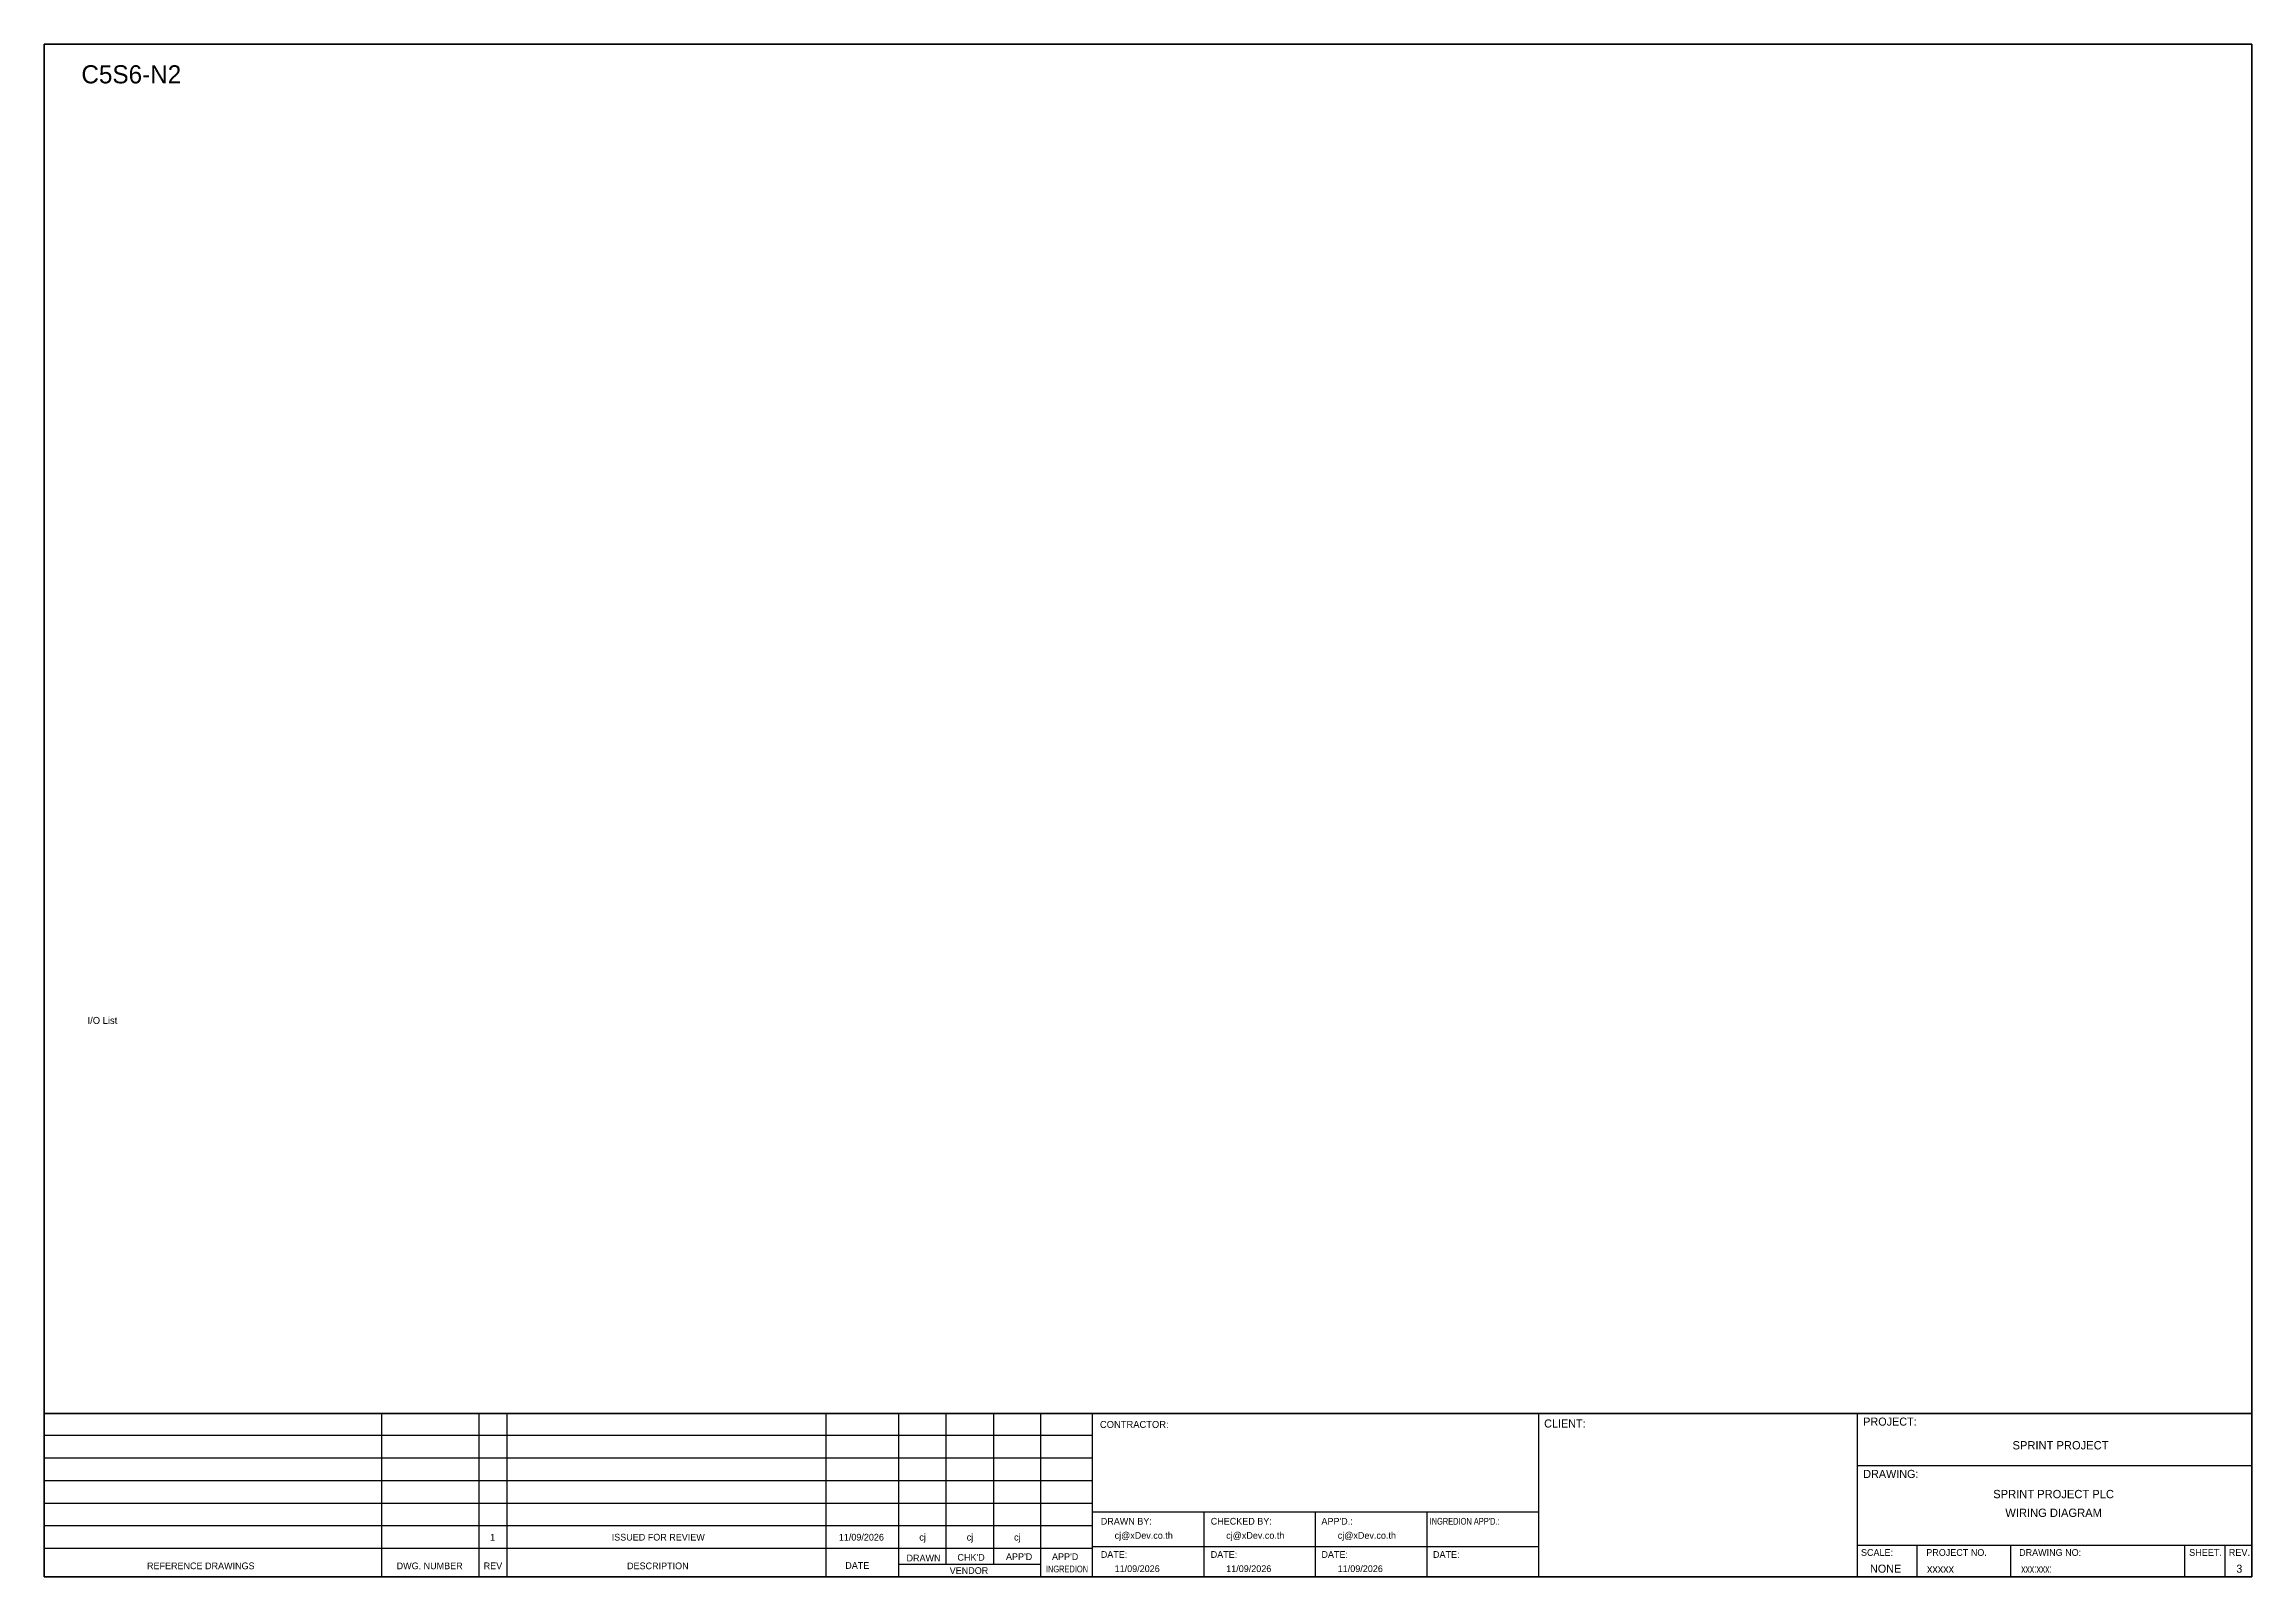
# Model space of a CAD drawing. Header units: metres. Extents: x 0 to 20667, y -39055 to 2704.
# Drawn here: x 12580 to 16473, y -36051 to -33346 of the extents above; entities that cross this region are included whole.
import ezdxf
from ezdxf.enums import TextEntityAlignment as Align

# ---------------------------------------------------------------- set-up
doc = ezdxf.new("R2010")
doc.units = ezdxf.units.M

msp = doc.modelspace()

# ---------------------------------------------------------------- texts
at = {"color": 2}
msp.add_text('C5S6-N2', height=32, dxfattribs=at).set_placement((12645.6, -33415.6))
at = {"color": 4, "ltscale": 100}
for s, p in [('SPRINT PROJECT', (16135.8, -35818.4)), ('SPRINT PROJECT PLC', (16123.6, -35904.5)), ('WIRING DIAGRAM', (16123.6, -35937.5))]:
    msp.add_text(s, height=14.693, dxfattribs=at).set_placement(p, align=Align.MIDDLE_CENTER)
at = {"layer": 'GT_1', "color": 4}
for s, p in [('CLIENT:', (15225.2, -35787.1)), ('PROJECT:', (15787.9, -35783.8)), ('DRAWING:', (15787.9, -35876.1))]:
    msp.add_text(s, height=14.25, dxfattribs=at).set_placement(p)
at = {"layer": 'MEMBER', "color": 4, "ltscale": 0.8}
for s, height, p in [('I/O List', 12.35, (12656.5, -35075)), ('CONTRACTOR:', 12.35, (14441.8, -35787.8)), ('DRAWN BY:', 11.88, (14443.3, -35958.4)), ('cj@xDev.co.th', 11.875, (14467.7, -35983.4)), ('CHECKED BY:', 11.875, (14637.2, -35958.4)), ('cj@xDev.co.th', 11.875, (14664.5, -35983.4)), ("APP'D.:", 11.88, (14832.4, -35958.4)), ('cj@xDev.co.th', 11.875, (14861.2, -35983.4)), ('DRAWN', 11.88, (14100.7, -36023.3)), ("CHK'D", 11.88, (14190.5, -36022.1)), ("APP'D", 11.88, (14276.1, -36020.9)), ("APP'D", 11.88, (14357.3, -36020.9)), ('DATE:', 11.88, (14443.3, -36017)), ('DATE:', 11.88, (14637.2, -36017)), ('DATE:', 11.88, (14832.4, -36017)), ('DATE:', 11.88, (15029.2, -36017)), ('SCALE:', 11.88, (15783.9, -36013.5)), ('PROJECT NO.', 11.875, (15899.1, -36013.5)), ('DRAWING NO:', 11.875, (16062.8, -36013.5)), ('SHEET.', 12, (16362.6, -36013.5)), ('REV.', 12, (16432.5, -36013.5)), ('REFERENCE DRAWINGS', 11.875, (12761.3, -36037.1)), ('DWG. NUMBER', 11.875, (13201.5, -36037.1)), ('REV', 11.88, (13355, -36037.1)), ('DESCRIPTION', 11.875, (13607.9, -36037.1)), ('DATE', 11.88, (13992.7, -36036.4)), ('VENDOR', 11.88, (14176.8, -36045.4)), ('11/09/2026', 11.88, (14467.7, -36042.1)), ('11/09/2026', 11.88, (14664.5, -36042.1)), ('11/09/2026', 11.88, (14861.2, -36042.1)), ('NONE', 14.23, (15799.9, -36043.2)), ('xxxxx', 14.23, (15900.3, -36043.2))]:
    msp.add_text(s, height=height, dxfattribs=at).set_placement(p)
for s, height, p in [('11/09/2026', 11.88, (14021.1, -35980.6)), ('cj', 11.88, (14129, -35980.6)), ('cj', 11.88, (14212.6, -35980.6)), ('cj', 11.88, (14296.1, -35980.6)), ('1', 11.9, (13370.8, -35980.6)), ('ISSUED FOR REVIEW', 11.875, (13662.9, -35980.6))]:
    msp.add_text(s, height=height, dxfattribs=at).set_placement(p, align=Align.MIDDLE_CENTER)
at = {"layer": 'MEMBER', "color": 4, "ltscale": 0.8, "width": 0.8}
for s, height, p in [("INGREDION APP'D.:", 11.875, (15023.2, -35958.4)), ('INGREDION', 11.88, (14346.5, -36042.6)), ('xxx:xxx:', 14.23, (16066.5, -36043.2))]:
    msp.add_text(s, height=height, dxfattribs=at).set_placement(p)
at = {"layer": 'MEMBER', "color": 4, "ltscale": 0.8}
msp.add_text('3', height=14.2, dxfattribs=at).set_placement((16451.1, -36043.2), align=Align.CENTER)

# ---------------------------------------------------------------- linework, layer by layer
at = {"color": 4}
for p, q in [((15882.2, -35994.5), (15882.2, -36050.6)), ((16047.5, -35994.5), (16047.5, -36050.6))]:
    msp.add_line(p, q, dxfattribs=at)
at = {"color": 4, "ltscale": 0.5}
for p, q in [((16354.6, -35994.5), (16354.6, -36050.6)), ((16354.6, -35994.5), (16354.6, -36050.6)), ((16425.8, -35994.5), (16425.8, -36050.6)), ((16425.8, -35994.5), (16425.8, -36050.6))]:
    msp.add_line(p, q, dxfattribs=at)
at = {"layer": 'GT_1', "color": 4}
for p, q in [((13175.3, -36050.6), (13175.3, -35762.4)), ((13347.2, -36050.6), (13347.2, -35762.4)), ((13396.3, -36050.6), (13396.3, -35762.4)), ((13959, -36050.6), (13959, -35762.4)), ((14087.3, -36050.6), (14087.3, -35762.4)), ((14170.9, -36028.8), (14170.9, -35762.4)), ((14254.4, -36028.7), (14254.4, -35762.4)), ((14337.7, -36050.6), (14337.7, -35762.4)), ((14428.7, -36050.6), (14428.7, -35762.4)), ((15215.7, -36050.6), (15215.7, -35762.4)), ((15778, -36050.6), (15778, -35762.4)), ((15778, -36050.6), (15778, -35762.4)), ((15778, -36050.6), (15778, -35762.4)), ((14428.7, -35801.3), (12579.9, -35801.3)), ((14428.7, -35841.1), (12579.9, -35841.1)), ((14428.7, -35881), (12579.9, -35881)), ((14428.7, -35920.9), (12579.9, -35920.9)), ((14428.7, -35960.8), (12579.9, -35960.8)), ((15215.7, -35936.2), (14428.7, -35936.2)), ((14625.5, -36050.6), (14625.5, -35936.2)), ((14822.2, -36050.6), (14822.2, -35936.2)), ((15019, -36050.6), (15019, -35936.2)), ((14428.6, -36000.8), (12579.9, -36000.8)), ((15215.7, -35997.7), (14428.7, -35997.7)), ((15778, -35994.5), (16473.2, -35994.5)), ((14337.7, -36028.8), (14087.3, -36028.8))]:
    msp.add_line(p, q, dxfattribs=at)
at = {"layer": 'HELPPOINT', "color": 4, "lineweight": 35}
for p, q in [((12579.9, -36050.6), (12579.9, -33346.4)), ((12579.9, -33346.4), (16473.2, -33346.4)), ((12579.9, -36050.6), (12579.9, -33346.4)), ((12579.9, -33346.4), (16473.2, -33346.4)), ((16473.2, -33346.4), (16473.2, -36050.6)), ((16473.2, -33346.4), (16473.2, -36050.6)), ((16473.2, -36050.6), (12579.9, -36050.6)), ((16473.2, -36050.6), (12579.9, -36050.6))]:
    msp.add_line(p, q, dxfattribs=at)
at = {"layer": 'HELPPOINT', "color": 4}
for p, q in [((15778, -35854), (16473.2, -35854)), ((15778, -35854), (16473.2, -35854)), ((15778, -35994.5), (16473.2, -35994.5))]:
    msp.add_line(p, q, dxfattribs=at)
at = {"layer": 'MEMBER', "color": 4, "lineweight": 35}
msp.add_line((12579.9, -35762.4), (16473.2, -35762.4), dxfattribs=at)
msp.add_line((12579.9, -35762.4), (16473.2, -35762.4), dxfattribs=at)
at = {"layer": 'MEMBER', "color": 4}
for p, q in [((15778, -35854), (16473.2, -35854)), ((15778, -35854), (16473.2, -35854)), ((15778, -35994.5), (16473.2, -35994.5)), ((15778, -35994.5), (16473.2, -35994.5))]:
    msp.add_line(p, q, dxfattribs=at)

msp.set_redraw_order([(e.dxf.handle, doc.entitydb.next_handle()) for e in msp.query("TEXT MTEXT ATTDEF DIMENSION ARC_DIMENSION")])  # texts and dimensions are drawn at this point

doc.saveas('drawing.dxf')
